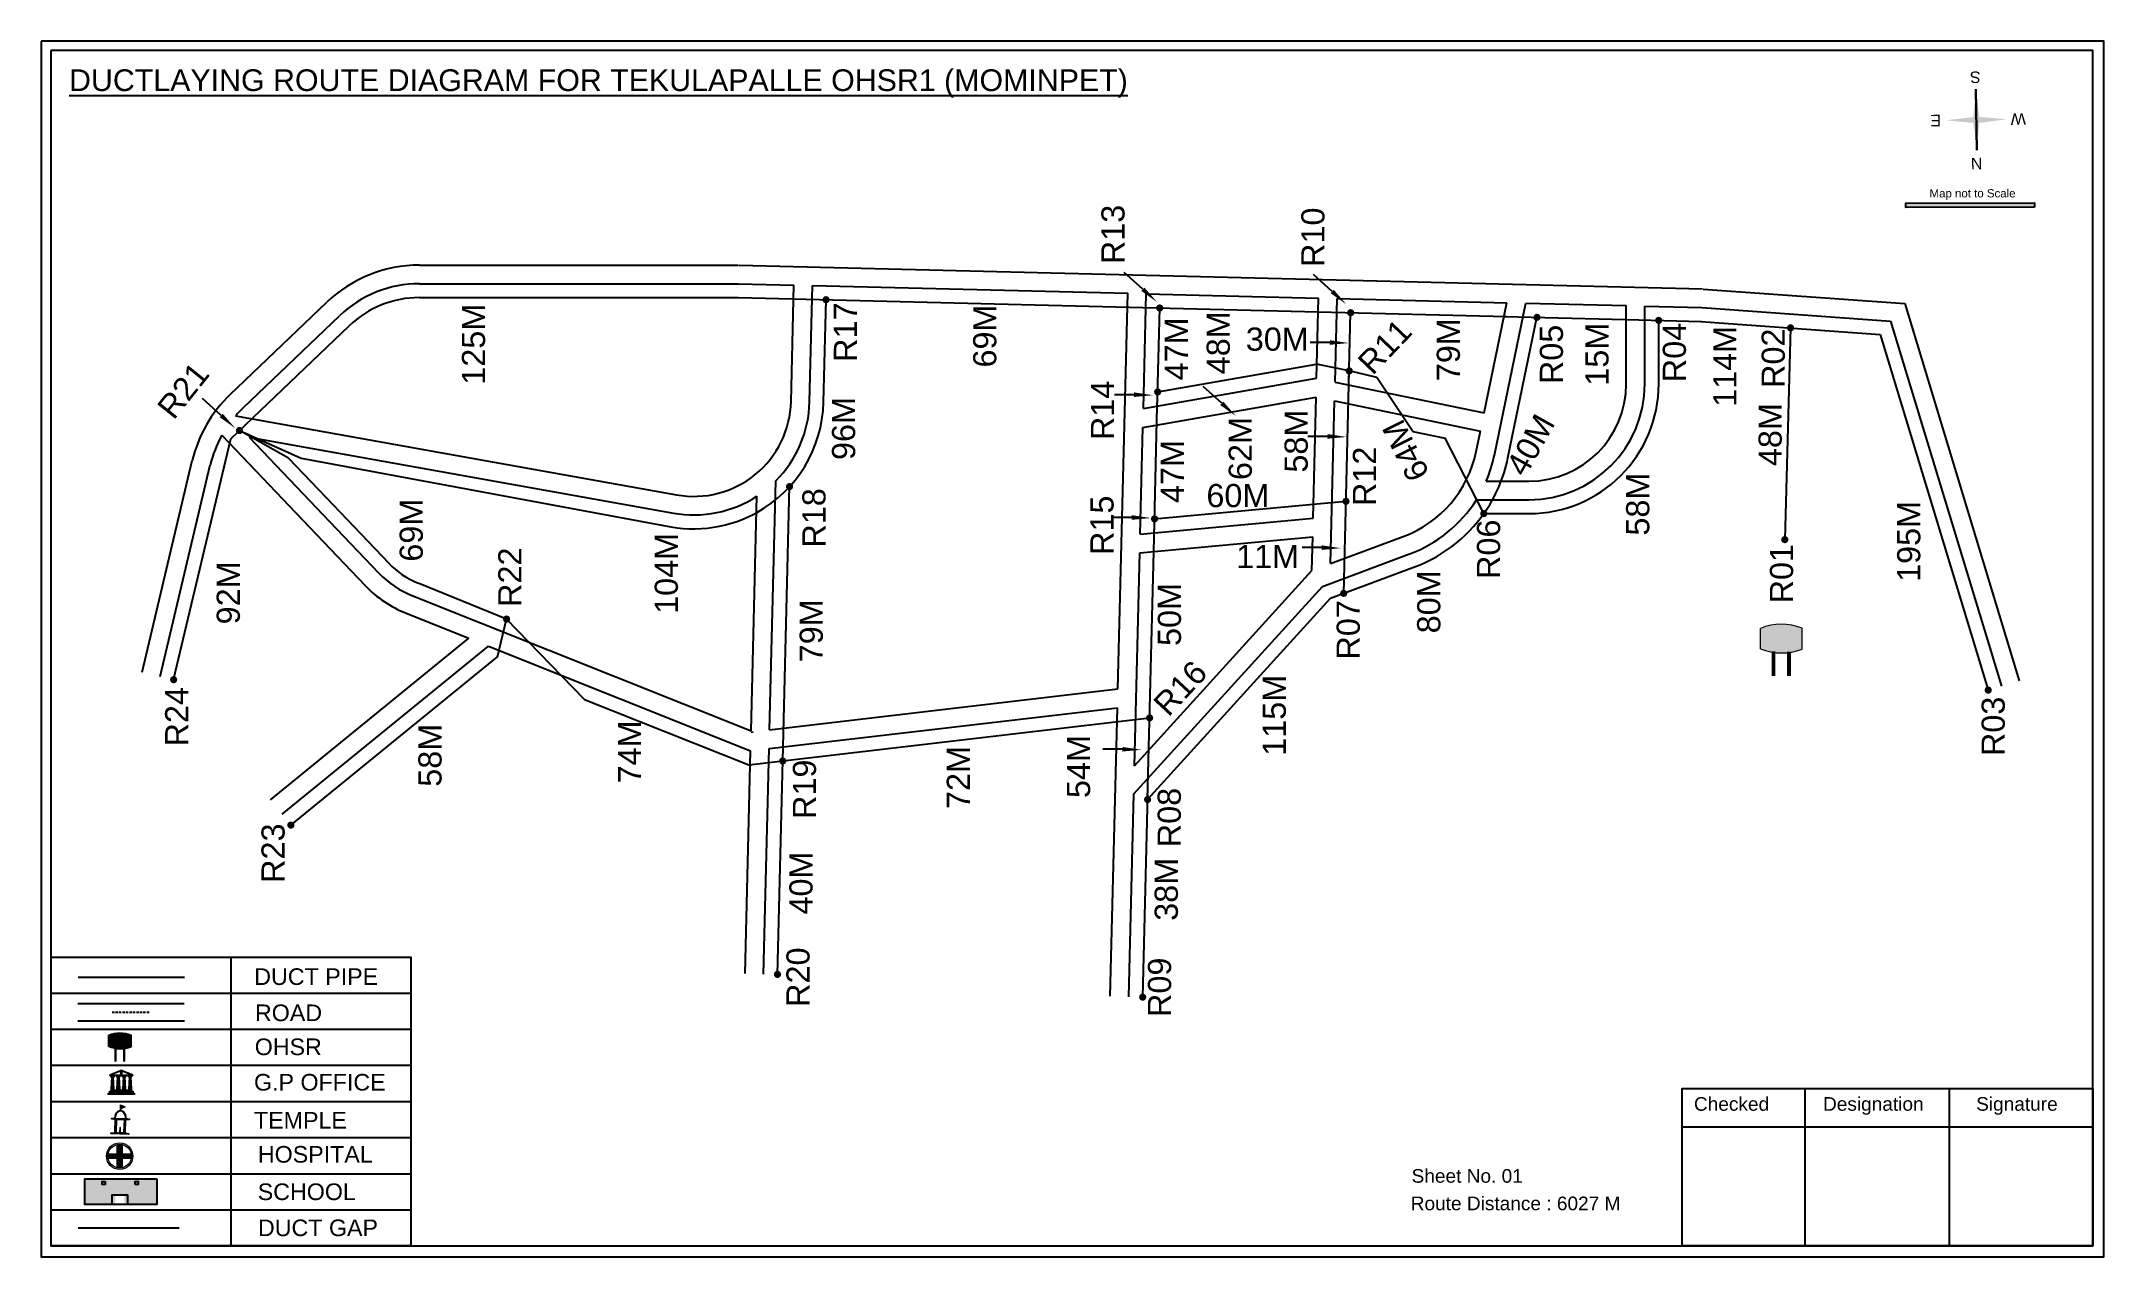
# Model space of a CAD drawing. Header units: inches. Extents: x 1972 to 9977, y 79 to 2755.
# Drawn here: x 4289 to 5179, y 2231 to 2755 of the extents above; entities that cross this region are included whole.
import ezdxf

# ---------------------------------------------------------------- set-up
doc = ezdxf.new("R2010")
doc.units = ezdxf.units.IN
doc.header["$MEASUREMENT"] = 0
doc.linetypes.add('DASHEDX2', pattern=[1.5, 1, -0.5])
for name, color, linetype in [('LANDMARK', 7, 'Continuous'), ('OHT', 7, 'Continuous'), ('pipe', 5, 'Continuous')]:
    doc.layers.add(name, color=color, linetype=linetype)
doc.styles.get("Standard").update_dxf_attribs({"font": 'arial.ttf'})

msp = doc.modelspace()

# ---------------------------------------------------------------- texts
at = {"color": 242, "true_color": 0xcd2027}
msp.add_text('%%UDUCTLAYING ROUTE DIAGRAM FOR TEKULAPALLE OHSR1 (MOMINPET)', height=9.375, dxfattribs=at).set_placement((4300.86, 2734.01))
for s, height, rotation, p in [('S', 4.95, 181.00631, (5125.84, 2742.5)), ('W', 4.95, 181.00631, (5145.33, 2724.44)), ('E', 4.95, 181.00631, (5108.73, 2723.8)), ('N', 4.95, 181.00631, (5126.58, 2705.21)), ('R13', 10, 90, (4756.39, 2659.32)), ('R10', 10, 90, (4842.68, 2658.12)), ('125M', 10, 90, (4480.4, 2607.28)), ('R17', 10, 90, (4640.92, 2617.16)), ('69M', 10, 90, (4701.06, 2614.71)), ('47M', 10, 90, (4783.77, 2609.13)), ('48M', 10, 90, (4801.82, 2611.8)), ('79M', 10, 90, (4901.12, 2608.81)), ('R11', 10, 46.21888, (4863.41, 2611.02)), ('R05', 10, 90, (4945.61, 2607.55)), ('15M', 10, 90, (4965.26, 2606.85)), ('R04', 10, 90, (4998.68, 2608.38)), ('114M', 10, 90, (5020.45, 2597.72)), ('R02', 10, 90, (5041.35, 2605.91)), ('R21', 10, 51.34019, (4345.99, 2591.69)), ('R14', 10, 90, (4751.88, 2583.41)), ('96M', 10, 90, (4640.12, 2574.8)), ('62M', 10, 90, (4811.32, 2566.15)), ('58M', 10, 90, (4835.44, 2569.36)), ('64M', 10, 116.56505, (4888.27, 2568.9)), ('40M', 10, 60.85193, (4929.3, 2567.05)), ('48M', 10, 90, (5040, 2572.17)), ('47M', 10, 90, (4782.03, 2556.24)), ('R12', 10, 90, (4864.94, 2554.94)), ('58M', 10, 90, (4982.86, 2542.17)), ('69M', 10, 90, (4453.52, 2530.93)), ('R18', 10, 90, (4627.33, 2537.01)), ('R15', 10, 90, (4751.66, 2533.83)), ('195M', 10, 90, (5099.83, 2522.2)), ('R06', 10, 90, (4918.48, 2523.48)), ('104M', 10, 90, (4563.61, 2508.4)), ('R01', 10, 90, (5044.93, 2512.94)), ('92M', 10, 90, (4374.57, 2503.87)), ('R22', 10, 90, (4496.09, 2511.41)), ('50M', 10, 90, (4780.74, 2494.55)), ('80M', 10, 90, (4892.67, 2500.01)), ('79M', 10, 90, (4626.17, 2487.52)), ('R07', 10, 90, (4857.93, 2488.7)), ('R16', 10, 47.04541, (4775.35, 2463.6)), ('R24', 10, 90, (4352.31, 2451.2)), ('115M', 10, 90, (4826, 2447.16)), ('R03', 10, 90, (5136.28, 2447.05)), ('58M', 10, 90, (4461.62, 2433.8)), ('74M', 10, 90, (4547.77, 2435.23)), ('72M', 10, 90, (4689.65, 2424.2)), ('54M', 10, 90, (4741.54, 2428.92)), ('R19', 10, 90, (4623.23, 2419.91)), ('R08', 10, 90, (4780.67, 2407.72)), ('R23', 10, 90, (4393.89, 2392.34)), ('40M', 10, 90, (4621.73, 2378.67)), ('38M', 10, 90, (4779.4, 2375.96)), ('R20', 10, 90, (4620.45, 2338.83)), ('R09', 10, 90, (4776.47, 2334.47))]:
    msp.add_text(s, height=height, rotation=rotation).set_placement(p)
for s, height, p in [('Map not to Scale', 3.5424, (5103.81, 2688.12)), ('30M', 10, (4808.72, 2621.96)), ('60M', 10, (4791.72, 2554.46)), ('11M', 10, (4804.56, 2528.18)), ('DUCT PIPE', 7.178, (4380.78, 2348.28)), ('ROAD ', 7.178, (4381.09, 2332.67)), ('OHSR', 7.178, (4380.99, 2318)), ('G.P OFFICE', 7.178, (4380.67, 2302.71)), ('Checked', 5.886, (5002.14, 2294)), ('Designation', 5.886, (5057.84, 2294)), ('Signature', 5.886, (5123.94, 2294)), ('TEMPLE', 7.178, (4380.66, 2286.3)), ('HOSPITAL', 7.178, (4382.34, 2271.61)), ('SCHOOL', 7.178, (4382.28, 2255.45)), ('Sheet No. 01', 5.886, (4880.28, 2262.94)), ('Route Distance : 6027 M', 5.886, (4879.91, 2251.07)), ('DUCT GAP', 7.178, (4382.38, 2239.89))]:
    msp.add_text(s, height=height).set_placement(p)

# ---------------------------------------------------------------- blocks, each defined once
blk = doc.blocks.new('OHT')
at = {"linetype": 'Continuous', "lineweight": 0, "true_color": 0x0ffffc}
blk.add_hatch(color=4, dxfattribs=at).paths.add_polyline_path([(0.012, 1), (0, 1, 0.101323), (-0.4, 0.916), (-0.4, 0.525, 0.194075), (0.399, 0.521), (0.399, 0.921, 0.097877)])
at = {"color": 4, "linetype": 'Continuous', "lineweight": 0, "true_color": 0x0ffffc, "flags": 128}
for points in [[(-0.4, 0.525), (-0.4, 0.916)], [(0.399, 0.521), (0.399, 0.921)]]:
    blk.add_lwpolyline(points, dxfattribs=at)
at = {"color": 4, "linetype": 'Continuous', "lineweight": 0, "true_color": 0x0ffffc, "const_width": 0.075, "flags": 128}
for points in [[(-0.15, 0), (-0.15, 0.475)], [(0.15, 0), (0.15, 0.473)]]:
    blk.add_lwpolyline(points, dxfattribs=at)
at = {"color": 4, "linetype": 'Continuous', "lineweight": 0, "true_color": 0x0ffffc}
for centre, radius, start, end in [((0.006, -0.019), 1.019, 67.3109, 113.4711), ((0.004, 1.513), 1.068, 247.7682, 291.7007)]:
    blk.add_arc(centre, radius, start, end, dxfattribs=at)
blk = doc.blocks.new('Government_Office')
at = {"linetype": 'Continuous', "lineweight": 0, "true_color": 0xff0000}
h = blk.add_hatch(color=1, dxfattribs=at)
h.paths.add_polyline_path([(0.44, 0.72), (0.45, 0.75), (0, 0.93), (-0.45, 0.75), (-0.44, 0.72)])
h.paths.add_polyline_path([(0.355, 0.75), (-0.355, 0.75), (0, 0.9)], flags=16)
h.paths.add_polyline_path([(0, 0.778, -1), (0, 0.872, -1)], flags=0)
h = blk.add_hatch(color=1, dxfattribs=at)
edge = h.paths.add_edge_path()
edge.add_arc((0, 0.825), 0.0467, 90, 270)
edge.add_arc((0, 0.825), 0.0467, 270, 450)
for points in [[(-0.5, 0.05), (0.5, 0.05), (0.5, 0), (-0.5, 0)], [(-0.45, 0.075), (-0.45, 0.12), (0.45, 0.12), (0.45, 0.075)], [(-0.4, 0.14), (-0.4, 0.18), (0.4, 0.18), (0.4, 0.14)]]:
    blk.add_hatch(color=1, dxfattribs=at).paths.add_polyline_path(points)
h = blk.add_hatch(color=1, dxfattribs=at)
edge = h.paths.add_edge_path()
edge.add_line((-0.27, 0.195), (-0.295, 0.675))
edge.add_line((-0.295, 0.675), (-0.29, 0.675))
edge.add_arc((-0.278, 0.688), 0.0176, 225.30401, 441.56588)
edge.add_line((-0.275, 0.705), (-0.395, 0.705))
edge.add_arc((-0.392, 0.688), 0.0176, 98.43412, 314.69599)
edge.add_line((-0.38, 0.675), (-0.375, 0.675))
edge.add_line((-0.375, 0.675), (-0.4, 0.195))
edge.add_line((-0.4, 0.195), (-0.27, 0.195))
h = blk.add_hatch(color=1, dxfattribs=at)
edge = h.paths.add_edge_path()
edge.add_line((-0.047, 0.195), (-0.072, 0.675))
edge.add_line((-0.072, 0.675), (-0.067, 0.675))
edge.add_arc((-0.054, 0.688), 0.0176, 225.30401, 441.56588)
edge.add_line((-0.052, 0.705), (-0.172, 0.705))
edge.add_arc((-0.169, 0.688), 0.0176, 98.43412, 314.69599)
edge.add_line((-0.157, 0.675), (-0.152, 0.675))
edge.add_line((-0.152, 0.675), (-0.177, 0.195))
edge.add_line((-0.177, 0.195), (-0.047, 0.195))
h = blk.add_hatch(color=1, dxfattribs=at)
edge = h.paths.add_edge_path()
edge.add_line((0.177, 0.195), (0.152, 0.675))
edge.add_line((0.152, 0.675), (0.157, 0.675))
edge.add_arc((0.169, 0.688), 0.0176, 225.30401, 441.56588)
edge.add_line((0.172, 0.705), (0.052, 0.705))
edge.add_arc((0.054, 0.688), 0.0176, 98.43412, 314.69599)
edge.add_line((0.067, 0.675), (0.072, 0.675))
edge.add_line((0.072, 0.675), (0.047, 0.195))
edge.add_line((0.047, 0.195), (0.177, 0.195))
h = blk.add_hatch(color=1, dxfattribs=at)
edge = h.paths.add_edge_path()
edge.add_line((0.4, 0.195), (0.375, 0.675))
edge.add_line((0.375, 0.675), (0.38, 0.675))
edge.add_arc((0.392, 0.688), 0.0176, 225.30401, 441.56588)
edge.add_line((0.395, 0.705), (0.275, 0.705))
edge.add_arc((0.278, 0.688), 0.0176, 98.43412, 314.69599)
edge.add_line((0.29, 0.675), (0.295, 0.675))
edge.add_line((0.295, 0.675), (0.27, 0.195))
edge.add_line((0.27, 0.195), (0.4, 0.195))
at = {"color": 1, "linetype": 'Continuous', "lineweight": 0, "true_color": 0xff0000, "flags": 128}
for points in [[(-0.45, 0.75), (-0.44, 0.72), (0.44, 0.72), (0.45, 0.75), (0, 0.93)], [(-0.355, 0.75), (0.355, 0.75), (0, 0.9)], [(-0.5, 0.05), (0.5, 0.05), (0.5, 0), (-0.5, 0)], [(-0.45, 0.075), (-0.45, 0.12), (0.45, 0.12), (0.45, 0.075)], [(-0.4, 0.14), (-0.4, 0.18), (0.4, 0.18), (0.4, 0.14)]]:
    blk.add_lwpolyline(points, close=True, dxfattribs=at)
for points in [[(0, 0.872, 1), (0, 0.778, 1)], [(-0.27, 0.195), (-0.295, 0.675), (-0.29, 0.675, 1.379694), (-0.275, 0.705), (-0.395, 0.705, 1.379694), (-0.38, 0.675), (-0.375, 0.675), (-0.4, 0.195)], [(-0.047, 0.195), (-0.072, 0.675), (-0.067, 0.675, 1.379694), (-0.052, 0.705), (-0.172, 0.705, 1.379694), (-0.157, 0.675), (-0.152, 0.675), (-0.177, 0.195)], [(0.177, 0.195), (0.152, 0.675), (0.157, 0.675, 1.379694), (0.172, 0.705), (0.052, 0.705, 1.379694), (0.067, 0.675), (0.072, 0.675), (0.047, 0.195)], [(0.4, 0.195), (0.375, 0.675), (0.38, 0.675, 1.379694), (0.395, 0.705), (0.275, 0.705, 1.379694), (0.29, 0.675), (0.295, 0.675), (0.27, 0.195)]]:
    blk.add_lwpolyline(points, format="xyb", close=True, dxfattribs=at)
blk = doc.blocks.new('Temple')
at = {"linetype": 'Continuous', "lineweight": 0, "true_color": 0xff0000}
h = blk.add_hatch(color=1, dxfattribs=at)
edge = h.paths.add_edge_path()
edge.add_line((0.175, 0.49), (0.225, 0.49))
edge.add_line((0.225, 0.49), (0.225, 0.497))
edge.add_line((0.225, 0.497), (0.307, 0.497))
edge.add_line((0.307, 0.497), (0.307, 0.533))
edge.add_line((0.307, 0.533), (0.257, 0.533))
edge.add_line((0.257, 0.533), (0.257, 0.54))
edge.add_line((0.257, 0.54), (0.2, 0.54))
edge.add_spline(control_points=[(0.2, 0.54), (0.2, 0.589), (0.19, 0.638), (0.142, 0.743), (0.092, 0.79), (0.027, 0.805), (0.02, 0.806), (0.012, 0.806)], knot_values=[4.712389, 4.712389, 4.712389, 4.712389, 5.278166, 5.278166, 6.117402, 6.117402, 6.223801, 6.223801, 6.223801, 6.223801], degree=3, periodic=0)
edge.add_line((0.012, 0.806), (0.012, 0.79))
edge.add_line((0.012, 0.79), (-0.012, 0.79))
edge.add_line((-0.012, 0.79), (-0.012, 0.806))
edge.add_spline(control_points=[(-0.012, 0.806), (-0.055, 0.802), (-0.096, 0.781), (-0.171, 0.699), (-0.197, 0.628), (-0.2, 0.55), (-0.2, 0.545), (-0.2, 0.54)], knot_values=[6.343965, 6.343965, 6.343965, 6.343965, 6.956638, 6.956638, 7.795874, 7.795874, 7.853982, 7.853982, 7.853982, 7.853982], degree=3, periodic=0)
edge.add_line((-0.2, 0.54), (-0.257, 0.54))
edge.add_line((-0.257, 0.54), (-0.257, 0.533))
edge.add_line((-0.257, 0.533), (-0.307, 0.533))
edge.add_line((-0.307, 0.533), (-0.307, 0.497))
edge.add_line((-0.307, 0.497), (-0.225, 0.497))
edge.add_line((-0.225, 0.497), (-0.225, 0.49))
edge.add_line((-0.225, 0.49), (-0.175, 0.49))
edge.add_line((-0.175, 0.49), (-0.175, 0.07))
edge.add_arc((-0.205, 0.07), 0.03, -90, 0, ccw=False)
edge.add_line((-0.205, 0.04), (-0.257, 0.04))
edge.add_line((-0.257, 0.04), (-0.257, 0.033))
edge.add_line((-0.257, 0.033), (-0.307, 0.033))
edge.add_line((-0.307, 0.033), (-0.307, 0))
edge.add_line((-0.307, 0), (0.307, 0))
edge.add_line((0.307, 0), (0.307, 0.033))
edge.add_line((0.307, 0.033), (0.257, 0.033))
edge.add_line((0.257, 0.033), (0.257, 0.04))
edge.add_line((0.257, 0.04), (0.205, 0.04))
edge.add_arc((0.205, 0.07), 0.03, 180, 270, ccw=False)
edge.add_line((0.175, 0.07), (0.175, 0.49))
h.paths.add_polyline_path([(0.125, 0.07, -0.414214), (0.095, 0.04), (0.05, 0.04), (0.05, 0.033), (-0.05, 0.033), (-0.05, 0.04), (-0.095, 0.04, -0.414214), (-0.125, 0.07), (-0.125, 0.497), (0.125, 0.497)], flags=16)
edge = h.paths.add_edge_path(flags=16)
edge.add_ellipse((0, 0.54), major_axis=(0, 0.242), ratio=0.722808, start_angle=270, end_angle=450, ccw=False)
edge.add_line((0.175, 0.54), (-0.175, 0.54))
h.paths.add_polyline_path([(0.012, 0.23), (0.012, 0.07), (-0.012, 0.07), (-0.012, 0.23)], flags=0)
h = blk.add_hatch(color=1, dxfattribs=at)
edge = h.paths.add_edge_path()
edge.add_line((0.012, 0.857), (0, 0.85))
edge.add_line((0, 0.85), (-0.003, 0.925))
edge.add_line((-0.003, 0.925), (-0.012, 0.925))
edge.add_line((-0.012, 0.925), (-0.012, 0.806))
edge.add_spline(control_points=[(-0.012, 0.806), (-0.004, 0.807), (0.004, 0.807), (0.012, 0.806)], knot_values=[6.223801, 6.223801, 6.223801, 6.223801, 6.343965, 6.343965, 6.343965, 6.343965], degree=3, periodic=0)
edge.add_line((0.012, 0.806), (0.012, 0.857))
h = blk.add_hatch(color=1, dxfattribs=at)
edge = h.paths.add_edge_path()
edge.add_line((0.012, 0.79), (0.012, 0.806))
edge.add_spline(control_points=[(0.012, 0.806), (0.004, 0.807), (-0.004, 0.807), (-0.012, 0.806)], knot_values=[6.223801, 6.223801, 6.223801, 6.223801, 6.343965, 6.343965, 6.343965, 6.343965], degree=3, periodic=0)
edge.add_line((-0.012, 0.806), (-0.012, 0.79))
edge.add_line((-0.012, 0.79), (0.012, 0.79))
at = {"linetype": 'Continuous', "lineweight": 0, "true_color": 0xe66000}
blk.add_hatch(color=32, dxfattribs=at).paths.add_polyline_path([(-0.006, 1), (0.147, 0.931), (0, 0.85)])
at = {"color": 1, "linetype": 'Continuous', "lineweight": 0, "true_color": 0xff0000, "flags": 128}
for points in [[(0.012, 0.925), (-0.012, 0.925), (-0.012, 0.79), (0.012, 0.79)], [(0.012, 0.23), (-0.012, 0.23), (-0.012, 0.07), (0.012, 0.07)]]:
    blk.add_lwpolyline(points, close=True, dxfattribs=at)
at = {"color": 32, "linetype": 'Continuous', "lineweight": 0, "true_color": 0xe66000, "flags": 128}
blk.add_lwpolyline([(-0.006, 1), (0.147, 0.931), (0, 0.85), (-0.006, 1)], dxfattribs=at)
at = {"color": 1, "linetype": 'Continuous', "lineweight": 0, "true_color": 0xff0000, "flags": 128}
blk.add_lwpolyline([(0.2, 0.54), (0.257, 0.54), (0.257, 0.533), (0.307, 0.533), (0.307, 0.497), (0.225, 0.497), (0.225, 0.49), (0.175, 0.49), (0.175, 0.07, 0.414214), (0.205, 0.04), (0.257, 0.04), (0.257, 0.033), (0.307, 0.033), (0.307, 0), (-0.307, 0), (-0.307, 0.033), (-0.257, 0.033), (-0.257, 0.04), (-0.205, 0.04, 0.414214), (-0.175, 0.07), (-0.175, 0.49), (-0.225, 0.49), (-0.225, 0.497), (-0.307, 0.497), (-0.307, 0.533), (-0.257, 0.533), (-0.257, 0.54), (-0.2, 0.54)], format="xyb", dxfattribs=at)
blk.add_lwpolyline([(-0.175, 0.54), (0.175, 0.54)], dxfattribs=at)
blk.add_lwpolyline([(0.125, 0.497), (0.125, 0.07, -0.414214), (0.095, 0.04), (0.05, 0.04), (0.05, 0.033), (-0.05, 0.033), (-0.05, 0.04), (-0.095, 0.04, -0.414214), (-0.125, 0.07), (-0.125, 0.497)], format="xyb", close=True, dxfattribs=at)
at = {"color": 1, "linetype": 'Continuous', "lineweight": 0, "true_color": 0xff0000}
blk.add_ellipse((0, 0.54), major_axis=(0, 0.242), ratio=0.722808, start_param=4.712389, end_param=7.853982, dxfattribs=at)
blk.add_open_spline([(0.2, 0.54), (0.2, 0.589), (0.19, 0.638), (0.142, 0.743), (0.092, 0.79), (-0.023, 0.816), (-0.085, 0.794), (-0.171, 0.699), (-0.197, 0.628), (-0.2, 0.55), (-0.2, 0.545), (-0.2, 0.54)], degree=3, knots=[4.712389, 4.712389, 4.712389, 4.712389, 5.278166, 5.278166, 6.117402, 6.117402, 6.956638, 6.956638, 7.795874, 7.795874, 7.853982, 7.853982, 7.853982, 7.853982], dxfattribs=at)
blk = doc.blocks.new('*U5')
at = {"color": 0, "linetype": 'DASHEDX2', "transparency": 16777216}
blk.add_line((-8.22, 0), (8.01, 0), dxfattribs=at)
blk = doc.blocks.new('Hospital')
at = {"linetype": 'Continuous', "lineweight": 0, "true_color": 0x000000}
h = blk.add_hatch(color=18, dxfattribs=at)
h.paths.add_polyline_path([(-0.5, 0, 1), (0.5, 0, 1)])
h.paths.add_polyline_path([(0.446, 0, -1), (-0.446, 0, -1)], flags=16)
at = {"linetype": 'Continuous', "true_color": 0xff0000}
blk.add_hatch(color=1, dxfattribs=at).paths.add_polyline_path([(-0.394, 0.08), (-0.08, 0.08), (-0.08, 0.394), (0.08, 0.394), (0.08, 0.08), (0.394, 0.08), (0.394, -0.08), (0.08, -0.08), (0.08, -0.394), (-0.08, -0.394), (-0.08, -0.08), (-0.394, -0.08)])
at = {"color": 1, "linetype": 'Continuous', "true_color": 0xff0000, "flags": 128}
blk.add_lwpolyline([(-0.394, 0.08), (-0.08, 0.08), (-0.08, 0.394), (0.08, 0.394), (0.08, 0.08), (0.394, 0.08), (0.394, -0.08), (0.08, -0.08), (0.08, -0.394), (-0.08, -0.394), (-0.08, -0.08), (-0.394, -0.08)], close=True, dxfattribs=at)
at = {"color": 18, "linetype": 'Continuous', "lineweight": 0, "true_color": 0x000000}
for radius in [0.5, 0.446]:
    blk.add_circle((0, 0), radius, dxfattribs=at)

# ---------------------------------------------------------------- hatches: boundary and pattern name
at = {"true_color": 0x0093dd}
h = msp.add_hatch(color=142, dxfattribs=at)
h.dxf.hatch_style = 1
h.paths.add_polyline_path([(5093.63, 2685.62), (5093.63, 2683.77), (5149.14, 2683.9), (5149.14, 2685.74)])
at = {"ltscale": 0.5}
h = msp.add_hatch(color=5, dxfattribs=at)
h.dxf.hatch_style = 1
h.paths.add_polyline_path([(4627.56, 2645.52, 1), (4627.56, 2642.4, 1)])
h = msp.add_hatch(color=5, dxfattribs=at)
h.dxf.hatch_style = 1
h.paths.add_polyline_path([(4771.58, 2641.95, 1), (4771.58, 2638.83, 1)])
h = msp.add_hatch(color=5, dxfattribs=at)
h.dxf.hatch_style = 1
h.paths.add_polyline_path([(4853.98, 2639.91, 1), (4853.98, 2636.79, 1)])
h = msp.add_hatch(color=5, dxfattribs=at)
h.dxf.hatch_style = 1
h.paths.add_polyline_path([(4934.39, 2637.92, 1), (4934.39, 2634.8, 1)])
h = msp.add_hatch(color=5, dxfattribs=at)
h.dxf.hatch_style = 1
h.paths.add_polyline_path([(4986.92, 2636.62, 1), (4986.92, 2633.5, 1)])
h = msp.add_hatch(color=5, dxfattribs=at)
h.dxf.hatch_style = 1
h.paths.add_polyline_path([(5043.82, 2633.38, 1), (5043.82, 2630.27, 1)])
h = msp.add_hatch(color=5, dxfattribs=at)
h.dxf.hatch_style = 1
h.paths.add_polyline_path([(4853.35, 2614.82, 1), (4853.35, 2611.7, 1)])
h = msp.add_hatch(color=5, dxfattribs=at)
h.dxf.hatch_style = 1
h.paths.add_polyline_path([(4770.69, 2605.71, 1), (4770.69, 2602.59, 1)])
h = msp.add_hatch(color=5, dxfattribs=at)
h.dxf.hatch_style = 1
h.paths.add_polyline_path([(4374.38, 2589.08, 1), (4374.38, 2585.96, 1)])
h = msp.add_hatch(color=5, dxfattribs=at)
h.dxf.hatch_style = 1
h.paths.add_polyline_path([(4611.81, 2564.88, 1), (4611.81, 2561.76, 1)])
h = msp.add_hatch(color=5, dxfattribs=at)
h.dxf.hatch_style = 1
h.paths.add_polyline_path([(4851.96, 2558.54, 1), (4851.96, 2555.43, 1)])
h = msp.add_hatch(color=5, dxfattribs=at)
h.dxf.hatch_style = 1
h.paths.add_polyline_path([(4769.33, 2550.96, 1), (4769.33, 2547.85, 1)])
h = msp.add_hatch(color=5, dxfattribs=at)
h.dxf.hatch_style = 1
h.paths.add_polyline_path([(4911.44, 2553.22, 1), (4911.44, 2550.1, 1)])
h = msp.add_hatch(color=5, dxfattribs=at)
h.dxf.hatch_style = 1
h.paths.add_polyline_path([(5041.35, 2541.99, 1), (5041.35, 2538.87, 1)])
h = msp.add_hatch(color=5, dxfattribs=at)
h.dxf.hatch_style = 1
h.paths.add_polyline_path([(4850.98, 2518.81, 1), (4850.98, 2515.7, 1)])
h = msp.add_hatch(color=5, dxfattribs=at)
h.dxf.hatch_style = 1
h.paths.add_polyline_path([(4489.68, 2507.72, 1), (4489.68, 2504.6, 1)])
h = msp.add_hatch(color=5, dxfattribs=at)
h.dxf.hatch_style = 1
h.paths.add_polyline_path([(4345.99, 2481.57, 1), (4345.99, 2478.45, 1)])
h = msp.add_hatch(color=5, dxfattribs=at)
h.dxf.hatch_style = 1
h.paths.add_polyline_path([(5129.13, 2477.07, 1), (5129.13, 2473.96, 1)])
h = msp.add_hatch(color=5, dxfattribs=at)
h.dxf.hatch_style = 1
h.paths.add_polyline_path([(4767.21, 2465.07, 1), (4767.21, 2461.96, 1)])
h = msp.add_hatch(color=5, dxfattribs=at)
h.dxf.hatch_style = 1
h.paths.add_polyline_path([(4608.88, 2446.49, 1), (4608.88, 2443.37, 1)])
h = msp.add_hatch(color=5, dxfattribs=at)
h.dxf.hatch_style = 1
h.paths.add_polyline_path([(4766.33, 2429.85, 1), (4766.33, 2426.74, 1)])
h = msp.add_hatch(color=5, dxfattribs=at)
h.dxf.hatch_style = 1
h.paths.add_polyline_path([(4396.58, 2418.81, 1), (4396.58, 2415.69, 1)])
h = msp.add_hatch(color=5, dxfattribs=at)
h.dxf.hatch_style = 1
h.paths.add_polyline_path([(4606.6, 2354.4, 1), (4606.6, 2351.28, 1)])
h = msp.add_hatch(color=5, dxfattribs=at)
h.dxf.hatch_style = 1
h.paths.add_polyline_path([(4764.22, 2344.59, 1), (4764.22, 2341.47, 1)])
at = {"true_color": 0xc8c92d}
h = msp.add_hatch(color=52, dxfattribs=at)
h.dxf.hatch_style = 1
h.paths.add_polyline_path([(4313.82, 2264.68), (4307.65, 2264.68), (4307.65, 2253.59), (4313.82, 2253.59)])
h.paths.add_polyline_path([(4338.67, 2264.68), (4332.5, 2264.68), (4332.5, 2253.59), (4338.67, 2253.59)])
at = {"true_color": 0x293189}
h = msp.add_hatch(color=177, dxfattribs=at)
h.dxf.hatch_style = 1
h.paths.add_polyline_path([(4332.5, 2264.68), (4313.82, 2264.68), (4313.82, 2253.59), (4320.83, 2253.59), (4320.83, 2257.23), (4324.68, 2257.23), (4324.68, 2253.59), (4332.5, 2253.59)])
h.paths.add_polyline_path([(4316.49, 2262.21), (4315.11, 2262.21), (4315.11, 2263.48), (4316.49, 2263.48)], flags=16)
h.paths.add_polyline_path([(4329.36, 2262.21), (4329.36, 2263.48), (4330.74, 2263.48), (4330.74, 2262.21)], flags=16)

# ---------------------------------------------------------------- linework, layer by layer
for p, q in [((5123.82, 2734.77), (5124.28, 2708.48)), ((5124.28, 2708.48), (5123.82, 2734.77)), ((5123.82, 2734.77), (5124.28, 2708.48)), ((5124.05, 2721.65), (5123.82, 2734.77)), ((4452.12, 2658.89), (4589.83, 2658.89)), ((4590.02, 2658.89), (5005.8, 2648.6)), ((4764.31, 2648.48), (4756.29, 2655.74)), ((4846.02, 2647.52), (4838, 2654.78)), ((4452.12, 2650.89), (4589.83, 2650.89)), ((4589.83, 2650.89), (4613.71, 2650.3)), ((4612.47, 2600.06), (4613.71, 2650.3)), ((4620.46, 2599.87), (4621.71, 2650.11)), ((4621.71, 2650.11), (4757.74, 2646.74)), ((4753.51, 2476), (4757.74, 2646.74)), ((4764.51, 2596.98), (4765.73, 2646.54)), ((4765.73, 2646.54), (4840.13, 2644.7)), ((4839.27, 2610.07), (4840.13, 2644.7)), ((4847.23, 2608.4), (4848.13, 2644.5)), ((4848.13, 2644.5), (4921.4, 2642.69)), ((5006.18, 2648.58), (5093.08, 2642.3)), ((4370.41, 2603.08), (4412.07, 2642.85)), ((4375.94, 2597.29), (4417.59, 2637.06)), ((4911.58, 2595.11), (4921.4, 2642.69)), ((4915.99, 2576.89), (4929.53, 2642.49)), ((4929.53, 2642.49), (4972.92, 2641.41)), ((4972.92, 2607.66), (4972.92, 2641.41)), ((4980.92, 2641.21), (5005.6, 2640.6)), ((4980.92, 2607.66), (4980.92, 2641.21)), ((4986.92, 2641.06), (4986.92, 2641.21)), ((5005.6, 2640.6), (5087.02, 2634.72)), ((5093.08, 2642.3), (5142.52, 2479.58)), ((5043.82, 2631.82), (5043.82, 2631.82)), ((5087.02, 2634.72), (5134.87, 2477.26)), ((4845, 2625.5), (4836.5, 2625.5)), ((4764.51, 2596.98), (4839.27, 2610.07)), ((4847.23, 2608.4), (4911.58, 2595.11)), ((4366.52, 2594.02), (4358.5, 2601.28)), ((4760.5, 2602.99), (4752, 2602.99)), ((4764.31, 2588.82), (4839.07, 2601.91)), ((4798.33, 2599.26), (4790.32, 2606.53)), ((4837.78, 2549.66), (4839.07, 2601.91)), ((4845.29, 2530.08), (4847.03, 2600.27)), ((4847.03, 2600.27), (4909.97, 2587.28)), ((4372.67, 2593.87), (4563.07, 2559.76)), ((4366.78, 2585.45), (4404.66, 2545.77)), ((4378.57, 2584.68), (4410.44, 2551.29)), ((4378.57, 2584.68), (4561.66, 2551.89)), ((4763.17, 2542.82), (4764.31, 2588.82)), ((4844, 2584.99), (4835.5, 2584.99)), ((4908.16, 2578.51), (4909.97, 2587.28)), ((4332.37, 2483.24), (4354.03, 2574.52)), ((4340.16, 2481.4), (4361.81, 2572.67)), ((4603.21, 2458.36), (4605.87, 2565.78)), ((4912.45, 2565.66), (4930.92, 2565.66)), ((4595.19, 2457.87), (4597.7, 2559.16)), ((4908.23, 2557.66), (4930.92, 2557.66)), ((4410.44, 2551.29), (4434.46, 2526.14)), ((4759.5, 2549.99), (4751, 2549.99)), ((4763.17, 2542.82), (4837.78, 2549.66)), ((4404.66, 2545.77), (4428.67, 2520.62)), ((4762.97, 2534.76), (4837.58, 2541.61)), ((4841.5, 2536.99), (4833, 2536.99)), ((4837.22, 2527.07), (4837.58, 2541.61)), ((4845.29, 2530.08), (4876.65, 2541.76)), ((4760.69, 2442.9), (4762.97, 2534.76)), ((4841.83, 2520.25), (4879.44, 2534.27)), ((4760.39, 2430.68), (4841.83, 2520.25)), ((4760.69, 2442.9), (4837.22, 2527.07)), ((4449.26, 2516.13), (4595.19, 2457.87)), ((4446.3, 2508.7), (4473.43, 2497.87)), ((4387.74, 2428.11), (4473.43, 2497.87)), ((4392.79, 2421.91), (4481.93, 2494.48)), ((4481.93, 2494.48), (4594.98, 2449.34)), ((4603.21, 2458.36), (4753.51, 2476)), ((4603.01, 2450.28), (4753.31, 2467.93)), ((4750.23, 2343.38), (4753.31, 2467.93)), ((4595.18, 2457.42), (4596.06, 2457.52)), ((4592.6, 2353.19), (4594.98, 2449.34)), ((4600.6, 2352.99), (4603.01, 2450.28)), ((4755.5, 2449.99), (4747, 2449.99)), ((4758.23, 2343.18), (4760.39, 2430.68)), ((4292.97, 2360.12), (4292.97, 2236.91)), ((4370.74, 2360.12), (4370.74, 2235.7)), ((4448.5, 2344.57), (4292.97, 2344.57)), ((4304.63, 2340.27), (4350.51, 2340.27)), ((4304.63, 2332.75), (4350.75, 2332.75)), ((4448.5, 2329.01), (4292.97, 2329.01)), ((4448.5, 2313.46), (4292.97, 2313.46)), ((4448.5, 2297.91), (4292.97, 2297.91)), ((4448.5, 2282.35), (4292.97, 2282.35)), ((4292.97, 2266.8), (4448.5, 2266.8)), ((4292.97, 2251.25), (4448.5, 2251.25)), ((4292.97, 2236.91), (4292.97, 2235.7)), ((4292.97, 2236.67), (4292.97, 2235.71)), ((4448.5, 2235.7), (4292.97, 2235.7))]:
    msp.add_line(p, q)
at = {"color": 1}
msp.add_line((5124.28, 2708.48), (5124.05, 2721.64), dxfattribs=at)
at = {"color": 5}
msp.add_line((4374.38, 2587.52), (4401, 2575.54), dxfattribs=at)
at = {"color": 242, "true_color": 0xcd2027}
for p, q in [((5050.03, 2303.54), (5050.03, 2235.65)), ((5112.24, 2303.54), (5112.24, 2235.65)), ((4997.07, 2287.1), (5174.29, 2287.1))]:
    msp.add_line(p, q, dxfattribs=at)
for points in [[(4288.86, 2755.5), (4288.86, 2231), (5179, 2231), (5179, 2755.5)], [(4292.97, 2751.48), (4292.97, 2235.71), (5174.29, 2235.71), (5174.29, 2751.48)], [(4338.73, 2264.68), (4338.73, 2253.59), (4307.65, 2253.59), (4307.65, 2264.68)], [(4316.49, 2263.48), (4316.49, 2262.21), (4315.11, 2262.21), (4315.11, 2263.48)], [(4329.36, 2262.21), (4329.36, 2263.48), (4330.74, 2263.48), (4330.74, 2262.21)]]:
    msp.add_lwpolyline(points, close=True)
at = {"color": 142, "true_color": 0x0093dd}
msp.add_lwpolyline([(5149.14, 2683.9), (5093.63, 2683.77), (5093.63, 2685.62), (5149.14, 2685.74), (5149.14, 2683.9)], dxfattribs=at)
for points in [[(4448.5, 2235.7), (4448.5, 2360.12), (4292.97, 2360.12)], [(4319.5, 2253.59), (4319.5, 2257.7), (4326.02, 2257.7), (4326.02, 2253.59)]]:
    msp.add_lwpolyline(points)
at = {"color": 242, "true_color": 0xcd2027}
msp.add_lwpolyline([(5174.29, 2235.65), (4997.07, 2235.65), (4997.07, 2303.54), (5174.29, 2303.54)], close=True, dxfattribs=at)
for centre, radius, start, end in [((4452.12, 2600.89), 58, 90, 133.66997), ((4452.12, 2600.89), 50, 90, 133.66997), ((4410.46, 2561.13), 58, 133.66997, 166.65324), ((4570.48, 2601.1), 42, 259.84516, 358.58193), ((4570.48, 2601.1), 50, 315.05476, 358.58193), ((4930.92, 2607.66), 50, 270, 0), ((4930.92, 2607.66), 42, 270, 0), ((4410.46, 2561.13), 50, 133.66997, 139.09629), ((4410.46, 2561.13), 50, 150.89076, 166.65324), ((4859.19, 2588.61), 50, 290.43921, 348.33714), ((4859.19, 2588.61), 58, 336.68274, 348.33714), ((4570.48, 2601.1), 50, 259.84516, 302.98755), ((4859.19, 2588.61), 58, 290.43921, 327.7406), ((4464.84, 2555.14), 50, 223.66997, 248.23559), ((4464.84, 2555.14), 42, 223.66997, 248.23559)]:
    msp.add_arc(centre, radius, start, end)
for points in [[(5125.35, 2721.66), (5122.53, 2721.61), (5123.82, 2734.77)], [(5125.35, 2721.66), (5122.53, 2721.61), (5123.82, 2734.77)], [(5124.02, 2722.92), (5124.07, 2720.1), (5110.9, 2721.39)], [(5124.02, 2722.92), (5124.07, 2720.1), (5110.9, 2721.39)], [(5124.02, 2722.93), (5124.07, 2720.1), (5137.2, 2721.86)], [(5124.02, 2722.93), (5124.07, 2720.1), (5137.2, 2721.86)], [(4764.97, 2649.22), (4763.64, 2647.75), (4770.4, 2642.96)], [(4846.68, 2648.25), (4845.35, 2646.78), (4852.11, 2642)], [(4845.03, 2626.49), (4844.97, 2624.51), (4853.22, 2625.27)], [(4760.53, 2603.98), (4760.47, 2602), (4768.72, 2602.76)], [(4799, 2600), (4797.67, 2598.53), (4804.43, 2593.75)], [(4367.18, 2594.75), (4365.85, 2593.28), (4372.61, 2588.5)], [(4844.03, 2585.98), (4843.97, 2584), (4852.22, 2584.76)], [(4759.53, 2550.98), (4759.47, 2549), (4767.72, 2549.76)], [(4841.53, 2537.98), (4841.47, 2536), (4849.72, 2536.76)], [(4755.53, 2450.98), (4755.47, 2449), (4763.72, 2449.76)]]:
    msp.add_solid(points)
at = {"color": 1}
msp.add_solid([(5125.35, 2721.66), (5122.53, 2721.61), (5124.28, 2708.48)], dxfattribs=at)
msp.add_solid([(5125.35, 2721.66), (5122.53, 2721.61), (5124.28, 2708.48)], dxfattribs=at)
at = {"layer": 'OHT', "color": 5}
msp.add_line((4304.8, 2351.65), (4350.68, 2351.65), dxfattribs=at)
at = {"layer": 'OHT', "color": 1}
msp.add_line((4304.8, 2243.47), (4348.39, 2243.47), dxfattribs=at)
at = {"layer": 'pipe'}
for p, q in [((4452.12, 2644.89), (4589.83, 2644.89)), ((4589.75, 2644.89), (4839.98, 2638.7)), ((4626.46, 2599.72), (4627.56, 2643.96)), ((4770.51, 2596.83), (4771.58, 2640.39)), ((4839.98, 2638.7), (4921.25, 2636.69)), ((4853.23, 2608.25), (4853.98, 2638.35)), ((4920.17, 2636.71), (4972.77, 2635.41)), ((4921.87, 2575.68), (4934.39, 2636.36)), ((4972.92, 2635.41), (5005.46, 2634.6)), ((4986.92, 2607.66), (4986.92, 2635.06)), ((4370.66, 2583.96), (4421.74, 2632.72)), ((5005.17, 2634.62), (5082.48, 2629.03)), ((5043.82, 2631.82), (5041.35, 2540.43)), ((5082.48, 2629.03), (5129.13, 2475.51)), ((4770.69, 2604.15), (4839.28, 2616.16)), ((4853.35, 2613.26), (4839.28, 2616.16)), ((4850.98, 2517.26), (4853.35, 2613.26)), ((4865.28, 2610.34), (4853.35, 2613.26)), ((4880.8, 2587.17), (4865.28, 2610.34)), ((4768.98, 2535.32), (4770.54, 2598.03)), ((4345.99, 2480.01), (4370.66, 2583.96)), ((4395.59, 2575.54), (4374.38, 2587.52)), ((4880.8, 2587.17), (4894.78, 2584.29)), ((4911.44, 2551.66), (4894.78, 2584.29)), ((4395.59, 2575.54), (4414.78, 2555.44)), ((4401, 2575.54), (4560.6, 2545.98)), ((4414.78, 2555.44), (4438.8, 2530.28)), ((4609.03, 2450.99), (4611.81, 2563.32)), ((4769.33, 2549.41), (4851.96, 2556.99)), ((4911.44, 2551.66), (4930.92, 2551.66)), ((4766.33, 2428.29), (4768.98, 2535.32)), ((4845.29, 2515.14), (4881.54, 2528.64)), ((4489.68, 2506.16), (4451.49, 2521.71)), ((4766.33, 2428.29), (4845.29, 2515.14)), ((4485.72, 2489.82), (4489.68, 2506.16)), ((4523.34, 2471.49), (4489.68, 2506.16)), ((4396.58, 2417.25), (4485.72, 2489.82)), ((4523.34, 2471.49), (4594.17, 2443.2)), ((4594.17, 2443.2), (4767.21, 2463.52)), ((4606.6, 2352.84), (4609.03, 2450.99)), ((4764.22, 2343.03), (4766.39, 2430.53))]:
    msp.add_line(p, q, dxfattribs=at)
for centre, radius, start, end in [((4452.12, 2600.89), 44, 90, 133.66997), ((4570.48, 2601.1), 56, 298.88056, 358.58193), ((4930.92, 2607.66), 56, 270, 0), ((4859.19, 2588.61), 64, 324.72764, 348.33714), ((4570.48, 2601.1), 56, 259.84516, 302.98755), ((4859.19, 2588.61), 64, 290.43921, 327.7406), ((4464.84, 2555.14), 36, 223.66997, 248.23559)]:
    msp.add_arc(centre, radius, start, end, dxfattribs=at)

# ---------------------------------------------------------------- block references
at = {"linetype": 'DASHEDX2'}
msp.add_blockref('*U5', (4327.63, 2336.51), dxfattribs=at)
at = {"layer": 'LANDMARK'}
for name, p, xscale, yscale, zscale in [('Government_Office', (4323.39, 2301.05), 11.32114773247135, 11.32114773247135, 11.32114773247135), ('Hospital', (4322.7, 2274.39), 11.41772014427468, 11.41772014427468, 11.41772014427468)]:
    msp.add_blockref(name, p, dxfattribs=dict(at, xscale=xscale, yscale=yscale, zscale=zscale))
at = {"layer": 'LANDMARK', "xscale": 12.62452535729322, "yscale": 12.62452535729322, "zscale": 12.62452535729322, "rotation": 358.3713438591284}
msp.add_blockref('Temple', (4322.82, 2283.93), dxfattribs=at)
at = {"layer": 'OHT'}
for p, xscale, yscale, zscale in [((5039.84, 2481.55), 22.41341502807723, 22.41341502807723, 22.41341502807723), ((4322.8, 2315.15), 12.45189723782068, 12.45189723782068, 12.45189723782068)]:
    msp.add_blockref('OHT', p, dxfattribs=dict(at, xscale=xscale, yscale=yscale, zscale=zscale))

msp.set_redraw_order([(e.dxf.handle, doc.entitydb.next_handle()) for e in msp.query("TEXT MTEXT ATTDEF DIMENSION ARC_DIMENSION")])  # texts and dimensions are drawn at this point

doc.saveas('drawing.dxf')
